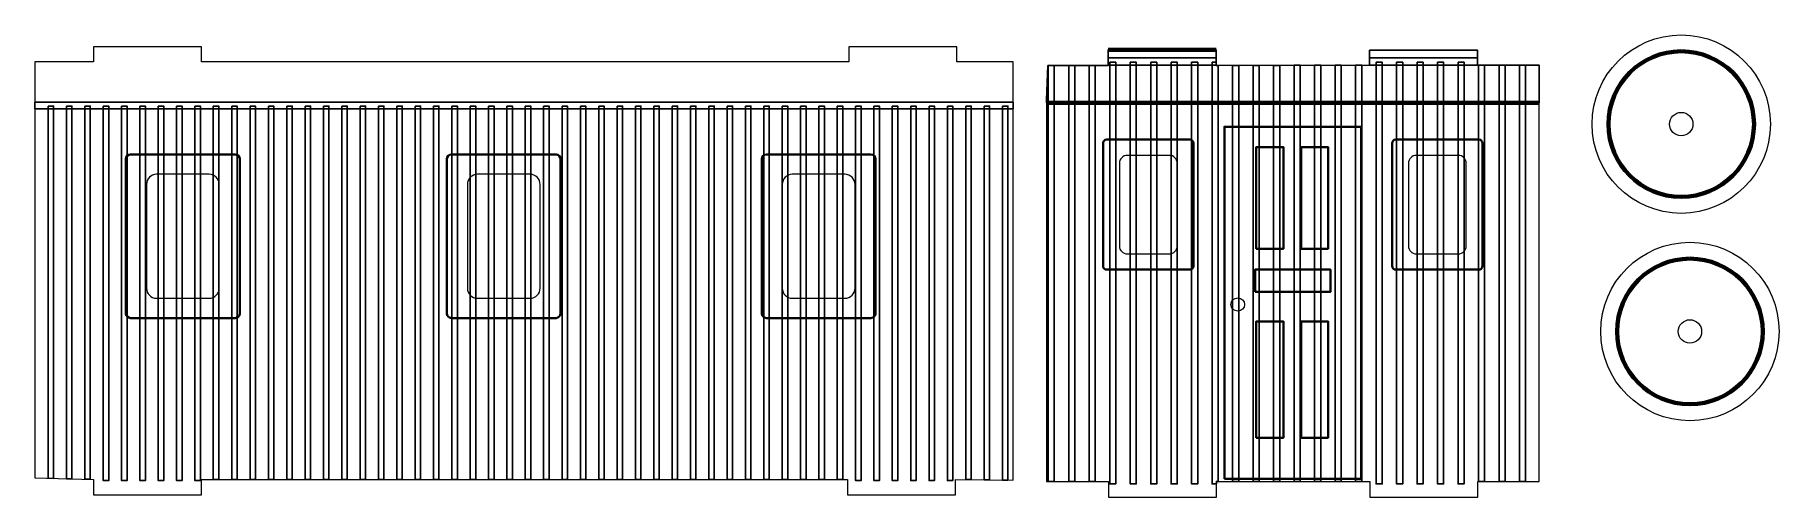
# Model space of a CAD drawing. Header units: millimetres. Extents: x -180 to 180, y -48 to 48.
import ezdxf

# ---------------------------------------------------------------- set-up
doc = ezdxf.new("R2010")
doc.units = ezdxf.units.MM
doc.header["$MEASUREMENT"] = 0
doc.layers.add('Layer 1', color=7, linetype='Continuous')

msp = doc.modelspace()

# ---------------------------------------------------------------- linework, layer by layer
at = {"layer": 'Layer 1', "color": 7, "lineweight": 40}
msp.add_lwpolyline([(65.4569, -43.8405), (93.6901, -43.8405), (93.6901, 28.7223), (65.4569, 28.7223), (65.4569, -43.8405)], close=True, dxfattribs=at)
at = {"layer": 'Layer 1', "color": 250, "lineweight": 40}
for points in [[(72.0287, 3.5434), (77.6239, 3.5434), (77.6239, 24.5116), (72.0287, 24.5116), (72.0287, 3.5434)], [(81.261, 3.5434), (86.8564, 3.5434), (86.8564, 24.5116), (81.261, 24.5116), (81.261, 3.5434)], [(71.7963, -5.3586), (87.3127, -5.3586), (87.3127, -0.7324), (71.7963, -0.7324), (71.7963, -5.3586)], [(72.0287, -35.3976), (77.6239, -35.3976), (77.6239, -11.4338), (72.0287, -11.4338), (72.0287, -35.3976)], [(81.261, -35.3976), (86.8564, -35.3976), (86.8564, -11.4338), (81.261, -11.4338), (81.261, -35.3976)]]:
    msp.add_lwpolyline(points, close=True, dxfattribs=at)
at = {"layer": 'Layer 1', "color": 22, "lineweight": 5}
for centre, major_axis in [((159.6842, 29.2483), (0, 18.3918)), ((159.6842, 29.2483), (0, 2.413)), ((161.4777, -13.4946), (0, 18.3918)), ((161.4777, -13.4946), (0, 2.413))]:
    msp.add_ellipse(centre, major_axis=major_axis, ratio=1, dxfattribs=at)
at = {"layer": 'Layer 1', "color": 250, "lineweight": 80}
for centre in [(159.6842, 29.2483), (161.4777, -13.4946)]:
    msp.add_ellipse(centre, major_axis=(0, 15.0094), ratio=1, dxfattribs=at)
at = {"layer": 'Layer 1', "color": 250, "lineweight": 15}
msp.add_ellipse((68.2198, -7.9428), major_axis=(1.3978, 0), ratio=0.97338675, dxfattribs=at)
at = {"layer": 'Layer 1', "color": 22, "lineweight": 5}
for points, knots in [([(-179.8696, 42.0801), (-179.8696, 42.0801), (-167.8, 42.0801), (-167.8, 42.0801), (-167.8, 42.0801), (-167.8, 42.0801), (-167.8, 45.1555), (-167.8, 45.1555), (-167.8, 45.1555), (-167.8, 45.1555), (-145.5141, 45.1555), (-145.5141, 45.1555), (-145.5141, 45.1555), (-145.5141, 45.1555), (-145.5141, 42.0801), (-145.5141, 42.0801), (-145.5141, 42.0801), (-145.5141, 42.0801), (-12.0001, 42.0801), (-12.0001, 42.0801), (-12.0001, 42.0801), (-12.0001, 42.0801), (-12.0001, 45.1555), (-12.0001, 45.1555), (-12.0001, 45.1555), (-12.0001, 45.1555), (10.2858, 45.1555), (10.2858, 45.1555), (10.2858, 45.1555), (10.2858, 45.1555), (10.2858, 42.0801), (10.2858, 42.0801), (10.2858, 42.0801), (10.2858, 42.0801), (21.9039, 42.0801), (21.9039, 42.0801), (21.9039, 42.0801), (21.9039, 42.0801), (21.9039, -44.1503), (21.9039, -44.1503), (21.9039, -44.1503), (21.9039, -44.1503), (9.9982, -43.9918), (9.9982, -43.9918), (9.9982, -43.9918), (9.9982, -43.9918), (9.9982, -47.1727), (9.9982, -47.1727), (9.9982, -47.1727), (9.9982, -47.1727), (-12.2877, -47.1727), (-12.2877, -47.1727), (-12.2877, -47.1727), (-12.2877, -47.1727), (-12.2877, -43.9918), (-12.2877, -43.9918), (-12.2877, -43.9918), (-12.2877, -43.9918), (-145.4784, -43.9918), (-145.4784, -43.9918), (-145.4784, -43.9918), (-145.4784, -43.9918), (-145.4784, -47.1727), (-145.4784, -47.1727), (-145.4784, -47.1727), (-145.4784, -47.1727), (-167.7643, -47.1727), (-167.7643, -47.1727), (-167.7643, -47.1727), (-167.7643, -47.1727), (-167.7643, -43.9918), (-167.7643, -43.9918), (-167.7643, -43.9918), (-167.7643, -43.9918), (-179.8694, -43.6747), (-179.8694, -43.6747), (-179.8694, -43.6747), (-179.8694, -43.6747), (-179.8696, 42.0801), (-179.8696, 42.0801)], [0, 0, 0, 0, 0.05, 0.05, 0.05, 0.05, 0.1, 0.1, 0.1, 0.1, 0.15, 0.15, 0.15, 0.15, 0.2, 0.2, 0.2, 0.2, 0.25, 0.25, 0.25, 0.25, 0.3, 0.3, 0.3, 0.3, 0.35, 0.35, 0.35, 0.35, 0.4, 0.4, 0.4, 0.4, 0.45, 0.45, 0.45, 0.45, 0.5, 0.5, 0.5, 0.5, 0.55, 0.55, 0.55, 0.55, 0.6, 0.6, 0.6, 0.6, 0.65, 0.65, 0.65, 0.65, 0.7, 0.7, 0.7, 0.7, 0.75, 0.75, 0.75, 0.75, 0.8, 0.8, 0.8, 0.8, 0.85, 0.85, 0.85, 0.85, 0.9, 0.9, 0.9, 0.9, 0.95, 0.95, 0.95, 0.95, 1, 1, 1, 1]), ([(130.3469, 34.0223), (130.3469, 34.0223), (130.3469, 20.5667), (130.3469, 20.5667), (130.3469, 20.5667), (130.3469, 20.5667), (130.3469, -27.0654), (130.3469, -27.0654), (130.3469, -27.0654), (130.3469, -27.0654), (130.3469, -40.5208), (130.3469, -40.5208), (130.3469, -40.5208), (130.3469, -40.5208), (130.3469, -44.3926), (130.3469, -44.3926), (130.3469, -44.3926), (130.3469, -44.3926), (117.7355, -44.3926), (117.7355, -44.3926), (117.7355, -44.3926), (117.7355, -44.3926), (117.7355, -47.64), (117.7355, -47.64), (117.7355, -47.64), (117.7355, -47.64), (95.4496, -47.64), (95.4496, -47.64), (95.4496, -47.64), (95.4496, -47.64), (95.4496, -44.3926), (95.4496, -44.3926), (95.4496, -44.3926), (95.4496, -44.3926), (63.8255, -44.3926), (63.8255, -44.3926), (63.8255, -44.3926), (63.8255, -44.3926), (63.8255, -47.64), (63.8255, -47.64), (63.8255, -47.64), (63.8255, -47.64), (41.5396, -47.64), (41.5396, -47.64), (41.5396, -47.64), (41.5396, -47.64), (41.5396, -44.3926), (41.5396, -44.3926), (41.5396, -44.3926), (41.5396, -44.3926), (28.7735, -44.3926), (28.7735, -44.3926), (28.7735, -44.3926), (28.7735, -44.3926), (28.7735, -40.5208), (28.7735, -40.5208), (28.7735, -40.5208), (28.7735, -40.5208), (28.7735, -27.0654), (28.7735, -27.0654), (28.7735, -27.0654), (28.7735, -27.0654), (28.7735, 20.5667), (28.7735, 20.5667), (28.7735, 20.5667), (28.7735, 20.5667), (28.7735, 34.0223), (28.7735, 34.0223), (28.7735, 34.0223), (28.7735, 34.0223), (28.7735, 34.2463), (28.7735, 34.2463), (28.7735, 34.2463), (28.7735, 34.2463), (29.0513, 41.3302), (29.0513, 41.3302), (29.0513, 41.3302), (29.0513, 41.3302), (41.4958, 41.3392), (41.4958, 41.3392), (41.4958, 41.3392), (41.4958, 41.3392), (41.4958, 44.657), (41.4958, 44.657), (41.4958, 44.657), (41.4958, 44.657), (63.7817, 44.657), (63.7817, 44.657), (63.7817, 44.657), (63.7817, 44.657), (63.7817, 41.3554), (63.7817, 41.3554), (63.7817, 41.3554), (63.7817, 41.3554), (95.4058, 41.3783), (95.4058, 41.3783), (95.4058, 41.3783), (95.4058, 41.3783), (95.4058, 44.4773), (95.4058, 44.4773), (95.4058, 44.4773), (95.4058, 44.4773), (117.6917, 44.4773), (117.6917, 44.4773), (117.6917, 44.4773), (117.6917, 44.4773), (117.6917, 41.3945), (117.6917, 41.3945), (117.6917, 41.3945), (117.6917, 41.3945), (130.3735, 41.4037), (130.3735, 41.4037), (130.3735, 41.4037), (130.3735, 41.4037), (130.3469, 34.0223), (130.3469, 34.0223)], [0, 0, 0, 0, 0.03448276, 0.03448276, 0.03448276, 0.03448276, 0.06896552, 0.06896552, 0.06896552, 0.06896552, 0.10344828, 0.10344828, 0.10344828, 0.10344828, 0.13793103, 0.13793103, 0.13793103, 0.13793103, 0.17241379, 0.17241379, 0.17241379, 0.17241379, 0.20689655, 0.20689655, 0.20689655, 0.20689655, 0.24137931, 0.24137931, 0.24137931, 0.24137931, 0.27586207, 0.27586207, 0.27586207, 0.27586207, 0.31034483, 0.31034483, 0.31034483, 0.31034483, 0.34482759, 0.34482759, 0.34482759, 0.34482759, 0.37931034, 0.37931034, 0.37931034, 0.37931034, 0.4137931, 0.4137931, 0.4137931, 0.4137931, 0.44827586, 0.44827586, 0.44827586, 0.44827586, 0.48275862, 0.48275862, 0.48275862, 0.48275862, 0.51724138, 0.51724138, 0.51724138, 0.51724138, 0.55172414, 0.55172414, 0.55172414, 0.55172414, 0.5862069, 0.5862069, 0.5862069, 0.5862069, 0.62068966, 0.62068966, 0.62068966, 0.62068966, 0.65517241, 0.65517241, 0.65517241, 0.65517241, 0.68965517, 0.68965517, 0.68965517, 0.68965517, 0.72413793, 0.72413793, 0.72413793, 0.72413793, 0.75862069, 0.75862069, 0.75862069, 0.75862069, 0.79310345, 0.79310345, 0.79310345, 0.79310345, 0.82758621, 0.82758621, 0.82758621, 0.82758621, 0.86206897, 0.86206897, 0.86206897, 0.86206897, 0.89655172, 0.89655172, 0.89655172, 0.89655172, 0.93103448, 0.93103448, 0.93103448, 0.93103448, 0.96551724, 0.96551724, 0.96551724, 0.96551724, 1, 1, 1, 1])]:
    msp.add_open_spline(points, degree=3, knots=knots, dxfattribs=at)
at = {"layer": 'Layer 1', "color": 7}
msp.add_open_spline([(28.7735, 33.6615), (28.7735, 33.6615), (130.3469, 33.6615), (130.3469, 33.6615), (130.3469, 33.6615), (130.3469, 33.6615), (130.3469, 34.0223), (130.3469, 34.0223), (130.3469, 34.0223), (130.3469, 34.0223), (130.3735, 41.4037), (130.3735, 41.4037), (130.3735, 41.4037), (130.3735, 41.4037), (117.6917, 41.3945), (117.6917, 41.3945), (117.6917, 41.3945), (117.6917, 41.3945), (117.6917, 44.4773), (117.6917, 44.4773), (117.6917, 44.4773), (117.6917, 44.4773), (95.4058, 44.4773), (95.4058, 44.4773), (95.4058, 44.4773), (95.4058, 44.4773), (95.4058, 41.3783), (95.4058, 41.3783), (95.4058, 41.3783), (95.4058, 41.3783), (63.7817, 41.3554), (63.7817, 41.3554), (63.7817, 41.3554), (63.7817, 41.3554), (63.7817, 44.5293), (63.7817, 44.5293), (63.7817, 44.5293), (63.7817, 44.5293), (41.4958, 44.5293), (41.4958, 44.5293), (41.4958, 44.5293), (41.4958, 44.5293), (41.4958, 41.3392), (41.4958, 41.3392), (41.4958, 41.3392), (41.4958, 41.3392), (29.0513, 41.3302), (29.0513, 41.3302), (29.0513, 41.3302), (29.0513, 41.3302), (28.7735, 34.2463), (28.7735, 34.2463), (28.7735, 34.2463), (28.7735, 34.2463), (28.7735, 34.0223), (28.7735, 34.0223), (28.7735, 34.0223), (28.7735, 34.0223), (28.7735, 33.6615), (28.7735, 33.6615)], degree=3, knots=[0, 0, 0, 0, 0.06666667, 0.06666667, 0.06666667, 0.06666667, 0.13333333, 0.13333333, 0.13333333, 0.13333333, 0.2, 0.2, 0.2, 0.2, 0.26666667, 0.26666667, 0.26666667, 0.26666667, 0.33333333, 0.33333333, 0.33333333, 0.33333333, 0.4, 0.4, 0.4, 0.4, 0.46666667, 0.46666667, 0.46666667, 0.46666667, 0.53333333, 0.53333333, 0.53333333, 0.53333333, 0.6, 0.6, 0.6, 0.6, 0.66666667, 0.66666667, 0.66666667, 0.66666667, 0.73333333, 0.73333333, 0.73333333, 0.73333333, 0.8, 0.8, 0.8, 0.8, 0.86666667, 0.86666667, 0.86666667, 0.86666667, 0.93333333, 0.93333333, 0.93333333, 0.93333333, 1, 1, 1, 1], dxfattribs=at)
at = {"layer": 'Layer 1', "color": 250, "lineweight": 200}
for points in [[(63.7817, 44.5293), (63.7817, 44.5293), (41.4958, 44.5293), (41.4958, 44.5293)], [(28.7735, 33.6615), (28.7735, 33.6615), (130.3469, 33.6615), (130.3469, 33.6615)]]:
    msp.add_open_spline(points, degree=3, dxfattribs=at)
at = {"layer": 'Layer 1', "color": 250}
for points, knots in [([(30.3781, 41.3312), (30.3781, 41.3312), (30.3781, -44.3926), (30.3781, -44.3926), (30.3781, -44.3926), (30.3781, -44.3926), (29.1227, -44.3926), (29.1227, -44.3926), (29.1227, -44.3926), (29.1227, -44.3926), (29.1227, 41.3303), (29.1227, 41.3303), (29.1227, 41.3303), (29.1227, 41.3303), (30.3781, 41.3312), (30.3781, 41.3312)], [0, 0, 0, 0, 0.25, 0.25, 0.25, 0.25, 0.5, 0.5, 0.5, 0.5, 0.75, 0.75, 0.75, 0.75, 1, 1, 1, 1]), ([(34.6046, 41.3342), (34.6046, 41.3342), (34.6046, -44.3926), (34.6046, -44.3926), (34.6046, -44.3926), (34.6046, -44.3926), (33.3492, -44.3926), (33.3492, -44.3926), (33.3492, -44.3926), (33.3492, -44.3926), (33.3492, 41.3333), (33.3492, 41.3333), (33.3492, 41.3333), (33.3492, 41.3333), (34.6046, 41.3342), (34.6046, 41.3342)], [0, 0, 0, 0, 0.25, 0.25, 0.25, 0.25, 0.5, 0.5, 0.5, 0.5, 0.75, 0.75, 0.75, 0.75, 1, 1, 1, 1]), ([(38.8311, 41.3373), (38.8311, 41.3373), (38.8311, -44.3926), (38.8311, -44.3926), (38.8311, -44.3926), (38.8311, -44.3926), (37.5757, -44.3926), (37.5757, -44.3926), (37.5757, -44.3926), (37.5757, -44.3926), (37.5757, 41.3364), (37.5757, 41.3364), (37.5757, 41.3364), (37.5757, 41.3364), (38.8311, 41.3373), (38.8311, 41.3373)], [0, 0, 0, 0, 0.25, 0.25, 0.25, 0.25, 0.5, 0.5, 0.5, 0.5, 0.75, 0.75, 0.75, 0.75, 1, 1, 1, 1]), ([(41.4958, 41.3836), (41.4958, 41.3836), (63.7817, 41.3836), (63.7817, 41.3836), (63.7817, 41.3836), (63.7817, 41.3836), (63.7817, 42.8977), (63.7817, 42.8977), (63.7817, 42.8977), (63.7817, 42.8977), (41.4958, 42.8977), (41.4958, 42.8977), (41.4958, 42.8977), (41.4958, 42.8977), (41.4958, 41.3836), (41.4958, 41.3836)], [0, 0, 0, 0, 0.25, 0.25, 0.25, 0.25, 0.5, 0.5, 0.5, 0.5, 0.75, 0.75, 0.75, 0.75, 1, 1, 1, 1]), ([(41.8022, 41.9892), (41.8022, 41.9892), (43.0576, 41.9892), (43.0576, 41.9892), (43.0576, 41.9892), (43.0576, 41.9892), (43.0576, -44.9222), (43.0576, -44.9222), (43.0576, -44.9222), (43.0576, -44.9222), (41.8022, -44.9222), (41.8022, -44.9222), (41.8022, -44.9222), (41.8022, -44.9222), (41.8022, 41.9892), (41.8022, 41.9892)], [0, 0, 0, 0, 0.25, 0.25, 0.25, 0.25, 0.5, 0.5, 0.5, 0.5, 0.75, 0.75, 0.75, 0.75, 1, 1, 1, 1]), ([(46.0287, 41.9892), (46.0287, 41.9892), (47.2841, 41.9892), (47.2841, 41.9892), (47.2841, 41.9892), (47.2841, 41.9892), (47.2841, -44.9222), (47.2841, -44.9222), (47.2841, -44.9222), (47.2841, -44.9222), (46.0287, -44.9222), (46.0287, -44.9222), (46.0287, -44.9222), (46.0287, -44.9222), (46.0287, 41.9892), (46.0287, 41.9892)], [0, 0, 0, 0, 0.25, 0.25, 0.25, 0.25, 0.5, 0.5, 0.5, 0.5, 0.75, 0.75, 0.75, 0.75, 1, 1, 1, 1]), ([(50.2553, 41.9892), (50.2553, 41.9892), (51.5106, 41.9892), (51.5106, 41.9892), (51.5106, 41.9892), (51.5106, 41.9892), (51.5106, -44.9222), (51.5106, -44.9222), (51.5106, -44.9222), (51.5106, -44.9222), (50.2553, -44.9222), (50.2553, -44.9222), (50.2553, -44.9222), (50.2553, -44.9222), (50.2553, 41.9892), (50.2553, 41.9892)], [0, 0, 0, 0, 0.25, 0.25, 0.25, 0.25, 0.5, 0.5, 0.5, 0.5, 0.75, 0.75, 0.75, 0.75, 1, 1, 1, 1]), ([(54.4818, 41.9892), (54.4818, 41.9892), (55.7372, 41.9892), (55.7372, 41.9892), (55.7372, 41.9892), (55.7372, 41.9892), (55.7372, -44.9222), (55.7372, -44.9222), (55.7372, -44.9222), (55.7372, -44.9222), (54.4818, -44.9222), (54.4818, -44.9222), (54.4818, -44.9222), (54.4818, -44.9222), (54.4818, 41.9892), (54.4818, 41.9892)], [0, 0, 0, 0, 0.25, 0.25, 0.25, 0.25, 0.5, 0.5, 0.5, 0.5, 0.75, 0.75, 0.75, 0.75, 1, 1, 1, 1]), ([(58.7083, 41.9892), (58.7083, 41.9892), (59.9637, 41.9892), (59.9637, 41.9892), (59.9637, 41.9892), (59.9637, 41.9892), (59.9637, -44.9222), (59.9637, -44.9222), (59.9637, -44.9222), (59.9637, -44.9222), (58.7083, -44.9222), (58.7083, -44.9222), (58.7083, -44.9222), (58.7083, -44.9222), (58.7083, 41.9892), (58.7083, 41.9892)], [0, 0, 0, 0, 0.25, 0.25, 0.25, 0.25, 0.5, 0.5, 0.5, 0.5, 0.75, 0.75, 0.75, 0.75, 1, 1, 1, 1]), ([(62.9348, 41.9892), (62.9348, 41.9892), (63.7817, 41.9892), (63.7817, 41.9892), (63.7817, 41.9892), (63.7817, 41.9892), (63.7817, 41.3554), (63.7817, 41.3554), (63.7817, 41.3554), (63.7817, 41.3554), (64.1902, 41.3557), (64.1902, 41.3557), (64.1902, 41.3557), (64.1902, 41.3557), (64.1902, -44.3926), (64.1902, -44.3926), (64.1902, -44.3926), (64.1902, -44.3926), (63.8255, -44.3926), (63.8255, -44.3926), (63.8255, -44.3926), (63.8255, -44.3926), (63.8255, -44.9222), (63.8255, -44.9222), (63.8255, -44.9222), (63.8255, -44.9222), (62.9348, -44.9222), (62.9348, -44.9222), (62.9348, -44.9222), (62.9348, -44.9222), (62.9348, 41.9892), (62.9348, 41.9892)], [0, 0, 0, 0, 0.125, 0.125, 0.125, 0.125, 0.25, 0.25, 0.25, 0.25, 0.375, 0.375, 0.375, 0.375, 0.5, 0.5, 0.5, 0.5, 0.625, 0.625, 0.625, 0.625, 0.75, 0.75, 0.75, 0.75, 0.875, 0.875, 0.875, 0.875, 1, 1, 1, 1]), ([(68.4167, 41.3588), (68.4167, 41.3588), (68.4167, -44.3926), (68.4167, -44.3926), (68.4167, -44.3926), (68.4167, -44.3926), (67.1613, -44.3926), (67.1613, -44.3926), (67.1613, -44.3926), (67.1613, -44.3926), (67.1613, 41.3578), (67.1613, 41.3578), (67.1613, 41.3578), (67.1613, 41.3578), (68.4167, 41.3588), (68.4167, 41.3588)], [0, 0, 0, 0, 0.25, 0.25, 0.25, 0.25, 0.5, 0.5, 0.5, 0.5, 0.75, 0.75, 0.75, 0.75, 1, 1, 1, 1]), ([(72.6432, 41.3618), (72.6432, 41.3618), (72.6432, -44.3926), (72.6432, -44.3926), (72.6432, -44.3926), (72.6432, -44.3926), (71.3878, -44.3926), (71.3878, -44.3926), (71.3878, -44.3926), (71.3878, -44.3926), (71.3878, 41.3609), (71.3878, 41.3609), (71.3878, 41.3609), (71.3878, 41.3609), (72.6432, 41.3618), (72.6432, 41.3618)], [0, 0, 0, 0, 0.25, 0.25, 0.25, 0.25, 0.5, 0.5, 0.5, 0.5, 0.75, 0.75, 0.75, 0.75, 1, 1, 1, 1]), ([(76.8697, 41.3649), (76.8697, 41.3649), (76.8697, -44.3926), (76.8697, -44.3926), (76.8697, -44.3926), (76.8697, -44.3926), (75.6144, -44.3926), (75.6144, -44.3926), (75.6144, -44.3926), (75.6144, -44.3926), (75.6144, 41.364), (75.6144, 41.364), (75.6144, 41.364), (75.6144, 41.364), (76.8697, 41.3649), (76.8697, 41.3649)], [0, 0, 0, 0, 0.25, 0.25, 0.25, 0.25, 0.5, 0.5, 0.5, 0.5, 0.75, 0.75, 0.75, 0.75, 1, 1, 1, 1]), ([(81.0962, 41.3679), (81.0962, 41.3679), (81.0962, -44.3926), (81.0962, -44.3926), (81.0962, -44.3926), (81.0962, -44.3926), (79.8409, -44.3926), (79.8409, -44.3926), (79.8409, -44.3926), (79.8409, -44.3926), (79.8409, 41.367), (79.8409, 41.367), (79.8409, 41.367), (79.8409, 41.367), (81.0962, 41.3679), (81.0962, 41.3679)], [0, 0, 0, 0, 0.25, 0.25, 0.25, 0.25, 0.5, 0.5, 0.5, 0.5, 0.75, 0.75, 0.75, 0.75, 1, 1, 1, 1]), ([(85.3228, 41.371), (85.3228, 41.371), (85.3228, -44.3926), (85.3228, -44.3926), (85.3228, -44.3926), (85.3228, -44.3926), (84.0674, -44.3926), (84.0674, -44.3926), (84.0674, -44.3926), (84.0674, -44.3926), (84.0674, 41.3701), (84.0674, 41.3701), (84.0674, 41.3701), (84.0674, 41.3701), (85.3228, 41.371), (85.3228, 41.371)], [0, 0, 0, 0, 0.25, 0.25, 0.25, 0.25, 0.5, 0.5, 0.5, 0.5, 0.75, 0.75, 0.75, 0.75, 1, 1, 1, 1]), ([(89.5493, 41.3741), (89.5493, 41.3741), (89.5493, -44.3926), (89.5493, -44.3926), (89.5493, -44.3926), (89.5493, -44.3926), (88.2939, -44.3926), (88.2939, -44.3926), (88.2939, -44.3926), (88.2939, -44.3926), (88.2939, 41.3732), (88.2939, 41.3732), (88.2939, 41.3732), (88.2939, 41.3732), (89.5493, 41.3741), (89.5493, 41.3741)], [0, 0, 0, 0, 0.25, 0.25, 0.25, 0.25, 0.5, 0.5, 0.5, 0.5, 0.75, 0.75, 0.75, 0.75, 1, 1, 1, 1]), ([(93.7758, 41.3771), (93.7758, 41.3771), (93.7758, -44.3926), (93.7758, -44.3926), (93.7758, -44.3926), (93.7758, -44.3926), (92.5204, -44.3926), (92.5204, -44.3926), (92.5204, -44.3926), (92.5204, -44.3926), (92.5204, 41.3762), (92.5204, 41.3762), (92.5204, 41.3762), (92.5204, 41.3762), (93.7758, 41.3771), (93.7758, 41.3771)], [0, 0, 0, 0, 0.25, 0.25, 0.25, 0.25, 0.5, 0.5, 0.5, 0.5, 0.75, 0.75, 0.75, 0.75, 1, 1, 1, 1]), ([(95.4058, 41.3836), (95.4058, 41.3836), (130.3734, 41.3836), (130.3734, 41.3836), (130.3734, 41.3836), (130.3734, 41.3836), (130.3735, 41.4037), (130.3735, 41.4037), (130.3735, 41.4037), (130.3735, 41.4037), (117.6917, 41.3945), (117.6917, 41.3945), (117.6917, 41.3945), (117.6917, 41.3945), (117.6917, 42.8977), (117.6917, 42.8977), (117.6917, 42.8977), (117.6917, 42.8977), (95.4058, 42.8977), (95.4058, 42.8977), (95.4058, 42.8977), (95.4058, 42.8977), (95.4058, 41.3836), (95.4058, 41.3836)], [0, 0, 0, 0, 0.16666667, 0.16666667, 0.16666667, 0.16666667, 0.33333333, 0.33333333, 0.33333333, 0.33333333, 0.5, 0.5, 0.5, 0.5, 0.66666667, 0.66666667, 0.66666667, 0.66666667, 0.83333333, 0.83333333, 0.83333333, 0.83333333, 1, 1, 1, 1]), ([(96.7469, 41.9892), (96.7469, 41.9892), (98.0023, 41.9892), (98.0023, 41.9892), (98.0023, 41.9892), (98.0023, 41.9892), (98.0023, -44.9222), (98.0023, -44.9222), (98.0023, -44.9222), (98.0023, -44.9222), (96.7469, -44.9222), (96.7469, -44.9222), (96.7469, -44.9222), (96.7469, -44.9222), (96.7469, 41.9892), (96.7469, 41.9892)], [0, 0, 0, 0, 0.25, 0.25, 0.25, 0.25, 0.5, 0.5, 0.5, 0.5, 0.75, 0.75, 0.75, 0.75, 1, 1, 1, 1]), ([(100.9734, 41.9892), (100.9734, 41.9892), (102.2288, 41.9892), (102.2288, 41.9892), (102.2288, 41.9892), (102.2288, 41.9892), (102.2288, -44.9222), (102.2288, -44.9222), (102.2288, -44.9222), (102.2288, -44.9222), (100.9734, -44.9222), (100.9734, -44.9222), (100.9734, -44.9222), (100.9734, -44.9222), (100.9734, 41.9892), (100.9734, 41.9892)], [0, 0, 0, 0, 0.25, 0.25, 0.25, 0.25, 0.5, 0.5, 0.5, 0.5, 0.75, 0.75, 0.75, 0.75, 1, 1, 1, 1]), ([(105.2, 41.9892), (105.2, 41.9892), (106.4553, 41.9892), (106.4553, 41.9892), (106.4553, 41.9892), (106.4553, 41.9892), (106.4553, -44.9222), (106.4553, -44.9222), (106.4553, -44.9222), (106.4553, -44.9222), (105.2, -44.9222), (105.2, -44.9222), (105.2, -44.9222), (105.2, -44.9222), (105.2, 41.9892), (105.2, 41.9892)], [0, 0, 0, 0, 0.25, 0.25, 0.25, 0.25, 0.5, 0.5, 0.5, 0.5, 0.75, 0.75, 0.75, 0.75, 1, 1, 1, 1]), ([(109.4265, 41.9892), (109.4265, 41.9892), (110.6819, 41.9892), (110.6819, 41.9892), (110.6819, 41.9892), (110.6819, 41.9892), (110.6819, -44.9222), (110.6819, -44.9222), (110.6819, -44.9222), (110.6819, -44.9222), (109.4265, -44.9222), (109.4265, -44.9222), (109.4265, -44.9222), (109.4265, -44.9222), (109.4265, 41.9892), (109.4265, 41.9892)], [0, 0, 0, 0, 0.25, 0.25, 0.25, 0.25, 0.5, 0.5, 0.5, 0.5, 0.75, 0.75, 0.75, 0.75, 1, 1, 1, 1]), ([(113.653, 41.9892), (113.653, 41.9892), (114.9084, 41.9892), (114.9084, 41.9892), (114.9084, 41.9892), (114.9084, 41.9892), (114.9084, -44.9222), (114.9084, -44.9222), (114.9084, -44.9222), (114.9084, -44.9222), (113.653, -44.9222), (113.653, -44.9222), (113.653, -44.9222), (113.653, -44.9222), (113.653, 41.9892), (113.653, 41.9892)], [0, 0, 0, 0, 0.25, 0.25, 0.25, 0.25, 0.5, 0.5, 0.5, 0.5, 0.75, 0.75, 0.75, 0.75, 1, 1, 1, 1]), ([(119.1349, 41.3955), (119.1349, 41.3955), (119.1349, -44.3926), (119.1349, -44.3926), (119.1349, -44.3926), (119.1349, -44.3926), (117.8795, -44.3926), (117.8795, -44.3926), (117.8795, -44.3926), (117.8795, -44.3926), (117.8795, 41.3946), (117.8795, 41.3946), (117.8795, 41.3946), (117.8795, 41.3946), (119.1349, 41.3955), (119.1349, 41.3955)], [0, 0, 0, 0, 0.25, 0.25, 0.25, 0.25, 0.5, 0.5, 0.5, 0.5, 0.75, 0.75, 0.75, 0.75, 1, 1, 1, 1]), ([(123.3614, 41.3986), (123.3614, 41.3986), (123.3614, -44.3926), (123.3614, -44.3926), (123.3614, -44.3926), (123.3614, -44.3926), (122.106, -44.3926), (122.106, -44.3926), (122.106, -44.3926), (122.106, -44.3926), (122.106, 41.3977), (122.106, 41.3977), (122.106, 41.3977), (122.106, 41.3977), (123.3614, 41.3986), (123.3614, 41.3986)], [0, 0, 0, 0, 0.25, 0.25, 0.25, 0.25, 0.5, 0.5, 0.5, 0.5, 0.75, 0.75, 0.75, 0.75, 1, 1, 1, 1]), ([(127.5879, 41.4017), (127.5879, 41.4017), (127.5879, -44.3926), (127.5879, -44.3926), (127.5879, -44.3926), (127.5879, -44.3926), (126.3325, -44.3926), (126.3325, -44.3926), (126.3325, -44.3926), (126.3325, -44.3926), (126.3325, 41.4008), (126.3325, 41.4008), (126.3325, 41.4008), (126.3325, 41.4008), (127.5879, 41.4017), (127.5879, 41.4017)], [0, 0, 0, 0, 0.25, 0.25, 0.25, 0.25, 0.5, 0.5, 0.5, 0.5, 0.75, 0.75, 0.75, 0.75, 1, 1, 1, 1]), ([(-179.8696, 32.4195), (-179.8696, 32.4195), (21.9039, 32.4195), (21.9039, 32.4195), (21.9039, 32.4195), (21.9039, 32.4195), (21.9039, 33.7644), (21.9039, 33.7644), (21.9039, 33.7644), (21.9039, 33.7644), (-179.8696, 33.7644), (-179.8696, 33.7644), (-179.8696, 33.7644), (-179.8696, 33.7644), (-179.8696, 32.4195), (-179.8696, 32.4195)], [0, 0, 0, 0, 0.25, 0.25, 0.25, 0.25, 0.5, 0.5, 0.5, 0.5, 0.75, 0.75, 0.75, 0.75, 1, 1, 1, 1]), ([(-177.131, 32.9574), (-177.131, 32.9574), (-176.0068, 32.9574), (-176.0068, 32.9574), (-176.0068, 32.9574), (-176.0068, 32.9574), (-176.0068, -43.7759), (-176.0068, -43.7759), (-176.0068, -43.7759), (-176.0068, -43.7759), (-177.131, -43.7464), (-177.131, -43.7464), (-177.131, -43.7464), (-177.131, -43.7464), (-177.131, 32.9574), (-177.131, 32.9574)], [0, 0, 0, 0, 0.25, 0.25, 0.25, 0.25, 0.5, 0.5, 0.5, 0.5, 0.75, 0.75, 0.75, 0.75, 1, 1, 1, 1]), ([(-173.3461, 32.9574), (-173.3461, 32.9574), (-172.2219, 32.9574), (-172.2219, 32.9574), (-172.2219, 32.9574), (-172.2219, 32.9574), (-172.2219, -43.875), (-172.2219, -43.875), (-172.2219, -43.875), (-172.2219, -43.875), (-173.3461, -43.8456), (-173.3461, -43.8456), (-173.3461, -43.8456), (-173.3461, -43.8456), (-173.3461, 32.9574), (-173.3461, 32.9574)], [0, 0, 0, 0, 0.25, 0.25, 0.25, 0.25, 0.5, 0.5, 0.5, 0.5, 0.75, 0.75, 0.75, 0.75, 1, 1, 1, 1]), ([(-169.5612, 32.9574), (-169.5612, 32.9574), (-168.437, 32.9574), (-168.437, 32.9574), (-168.437, 32.9574), (-168.437, 32.9574), (-168.437, -43.9742), (-168.437, -43.9742), (-168.437, -43.9742), (-168.437, -43.9742), (-169.5612, -43.9447), (-169.5612, -43.9447), (-169.5612, -43.9447), (-169.5612, -43.9447), (-169.5612, 32.9574), (-169.5612, 32.9574)], [0, 0, 0, 0, 0.25, 0.25, 0.25, 0.25, 0.5, 0.5, 0.5, 0.5, 0.75, 0.75, 0.75, 0.75, 1, 1, 1, 1]), ([(-165.7764, 32.9574), (-165.7764, 32.9574), (-164.6522, 32.9574), (-164.6522, 32.9574), (-164.6522, 32.9574), (-164.6522, 32.9574), (-164.6522, -44.2384), (-164.6522, -44.2384), (-164.6522, -44.2384), (-164.6522, -44.2384), (-165.7764, -44.2384), (-165.7764, -44.2384), (-165.7764, -44.2384), (-165.7764, -44.2384), (-165.7764, 32.9574), (-165.7764, 32.9574)], [0, 0, 0, 0, 0.25, 0.25, 0.25, 0.25, 0.5, 0.5, 0.5, 0.5, 0.75, 0.75, 0.75, 0.75, 1, 1, 1, 1]), ([(-161.9915, 32.9574), (-161.9915, 32.9574), (-160.8673, 32.9574), (-160.8673, 32.9574), (-160.8673, 32.9574), (-160.8673, 32.9574), (-160.8673, -44.2384), (-160.8673, -44.2384), (-160.8673, -44.2384), (-160.8673, -44.2384), (-161.9915, -44.2384), (-161.9915, -44.2384), (-161.9915, -44.2384), (-161.9915, -44.2384), (-161.9915, 32.9574), (-161.9915, 32.9574)], [0, 0, 0, 0, 0.25, 0.25, 0.25, 0.25, 0.5, 0.5, 0.5, 0.5, 0.75, 0.75, 0.75, 0.75, 1, 1, 1, 1]), ([(-158.2066, 32.9574), (-158.2066, 32.9574), (-157.0824, 32.9574), (-157.0824, 32.9574), (-157.0824, 32.9574), (-157.0824, 32.9574), (-157.0824, -44.2384), (-157.0824, -44.2384), (-157.0824, -44.2384), (-157.0824, -44.2384), (-158.2066, -44.2384), (-158.2066, -44.2384), (-158.2066, -44.2384), (-158.2066, -44.2384), (-158.2066, 32.9574), (-158.2066, 32.9574)], [0, 0, 0, 0, 0.25, 0.25, 0.25, 0.25, 0.5, 0.5, 0.5, 0.5, 0.75, 0.75, 0.75, 0.75, 1, 1, 1, 1]), ([(-154.4217, 32.9574), (-154.4217, 32.9574), (-153.2975, 32.9574), (-153.2975, 32.9574), (-153.2975, 32.9574), (-153.2975, 32.9574), (-153.2975, -44.2384), (-153.2975, -44.2384), (-153.2975, -44.2384), (-153.2975, -44.2384), (-154.4217, -44.2384), (-154.4217, -44.2384), (-154.4217, -44.2384), (-154.4217, -44.2384), (-154.4217, 32.9574), (-154.4217, 32.9574)], [0, 0, 0, 0, 0.25, 0.25, 0.25, 0.25, 0.5, 0.5, 0.5, 0.5, 0.75, 0.75, 0.75, 0.75, 1, 1, 1, 1]), ([(-150.6368, 32.9574), (-150.6368, 32.9574), (-149.5126, 32.9574), (-149.5126, 32.9574), (-149.5126, 32.9574), (-149.5126, 32.9574), (-149.5126, -44.2384), (-149.5126, -44.2384), (-149.5126, -44.2384), (-149.5126, -44.2384), (-150.6368, -44.2384), (-150.6368, -44.2384), (-150.6368, -44.2384), (-150.6368, -44.2384), (-150.6368, 32.9574), (-150.6368, 32.9574)], [0, 0, 0, 0, 0.25, 0.25, 0.25, 0.25, 0.5, 0.5, 0.5, 0.5, 0.75, 0.75, 0.75, 0.75, 1, 1, 1, 1]), ([(-146.852, 32.9574), (-146.852, 32.9574), (-145.7278, 32.9574), (-145.7278, 32.9574), (-145.7278, 32.9574), (-145.7278, 32.9574), (-145.7278, -44.2384), (-145.7278, -44.2384), (-145.7278, -44.2384), (-145.7278, -44.2384), (-146.852, -44.2384), (-146.852, -44.2384), (-146.852, -44.2384), (-146.852, -44.2384), (-146.852, 32.9574), (-146.852, 32.9574)], [0, 0, 0, 0, 0.25, 0.25, 0.25, 0.25, 0.5, 0.5, 0.5, 0.5, 0.75, 0.75, 0.75, 0.75, 1, 1, 1, 1]), ([(-143.0671, 32.9574), (-143.0671, 32.9574), (-141.9429, 32.9574), (-141.9429, 32.9574), (-141.9429, 32.9574), (-141.9429, 32.9574), (-141.9429, -43.9918), (-141.9429, -43.9918), (-141.9429, -43.9918), (-141.9429, -43.9918), (-143.0671, -43.9918), (-143.0671, -43.9918), (-143.0671, -43.9918), (-143.0671, -43.9918), (-143.0671, 32.9574), (-143.0671, 32.9574)], [0, 0, 0, 0, 0.25, 0.25, 0.25, 0.25, 0.5, 0.5, 0.5, 0.5, 0.75, 0.75, 0.75, 0.75, 1, 1, 1, 1]), ([(-139.2822, 32.9574), (-139.2822, 32.9574), (-138.158, 32.9574), (-138.158, 32.9574), (-138.158, 32.9574), (-138.158, 32.9574), (-138.158, -43.9918), (-138.158, -43.9918), (-138.158, -43.9918), (-138.158, -43.9918), (-139.2822, -43.9918), (-139.2822, -43.9918), (-139.2822, -43.9918), (-139.2822, -43.9918), (-139.2822, 32.9574), (-139.2822, 32.9574)], [0, 0, 0, 0, 0.25, 0.25, 0.25, 0.25, 0.5, 0.5, 0.5, 0.5, 0.75, 0.75, 0.75, 0.75, 1, 1, 1, 1]), ([(-135.4973, 32.9574), (-135.4973, 32.9574), (-134.3731, 32.9574), (-134.3731, 32.9574), (-134.3731, 32.9574), (-134.3731, 32.9574), (-134.3731, -43.9918), (-134.3731, -43.9918), (-134.3731, -43.9918), (-134.3731, -43.9918), (-135.4973, -43.9918), (-135.4973, -43.9918), (-135.4973, -43.9918), (-135.4973, -43.9918), (-135.4973, 32.9574), (-135.4973, 32.9574)], [0, 0, 0, 0, 0.25, 0.25, 0.25, 0.25, 0.5, 0.5, 0.5, 0.5, 0.75, 0.75, 0.75, 0.75, 1, 1, 1, 1]), ([(-131.7125, 32.9574), (-131.7125, 32.9574), (-130.5883, 32.9574), (-130.5883, 32.9574), (-130.5883, 32.9574), (-130.5883, 32.9574), (-130.5883, -43.9918), (-130.5883, -43.9918), (-130.5883, -43.9918), (-130.5883, -43.9918), (-131.7125, -43.9918), (-131.7125, -43.9918), (-131.7125, -43.9918), (-131.7125, -43.9918), (-131.7125, 32.9574), (-131.7125, 32.9574)], [0, 0, 0, 0, 0.25, 0.25, 0.25, 0.25, 0.5, 0.5, 0.5, 0.5, 0.75, 0.75, 0.75, 0.75, 1, 1, 1, 1]), ([(-127.9276, 32.9574), (-127.9276, 32.9574), (-126.8034, 32.9574), (-126.8034, 32.9574), (-126.8034, 32.9574), (-126.8034, 32.9574), (-126.8034, -43.9918), (-126.8034, -43.9918), (-126.8034, -43.9918), (-126.8034, -43.9918), (-127.9276, -43.9918), (-127.9276, -43.9918), (-127.9276, -43.9918), (-127.9276, -43.9918), (-127.9276, 32.9574), (-127.9276, 32.9574)], [0, 0, 0, 0, 0.25, 0.25, 0.25, 0.25, 0.5, 0.5, 0.5, 0.5, 0.75, 0.75, 0.75, 0.75, 1, 1, 1, 1]), ([(-124.1427, 32.9574), (-124.1427, 32.9574), (-123.0185, 32.9574), (-123.0185, 32.9574), (-123.0185, 32.9574), (-123.0185, 32.9574), (-123.0185, -43.9918), (-123.0185, -43.9918), (-123.0185, -43.9918), (-123.0185, -43.9918), (-124.1427, -43.9918), (-124.1427, -43.9918), (-124.1427, -43.9918), (-124.1427, -43.9918), (-124.1427, 32.9574), (-124.1427, 32.9574)], [0, 0, 0, 0, 0.25, 0.25, 0.25, 0.25, 0.5, 0.5, 0.5, 0.5, 0.75, 0.75, 0.75, 0.75, 1, 1, 1, 1]), ([(-120.3578, 32.9574), (-120.3578, 32.9574), (-119.2336, 32.9574), (-119.2336, 32.9574), (-119.2336, 32.9574), (-119.2336, 32.9574), (-119.2336, -43.9918), (-119.2336, -43.9918), (-119.2336, -43.9918), (-119.2336, -43.9918), (-120.3578, -43.9918), (-120.3578, -43.9918), (-120.3578, -43.9918), (-120.3578, -43.9918), (-120.3578, 32.9574), (-120.3578, 32.9574)], [0, 0, 0, 0, 0.25, 0.25, 0.25, 0.25, 0.5, 0.5, 0.5, 0.5, 0.75, 0.75, 0.75, 0.75, 1, 1, 1, 1]), ([(-116.5729, 32.9574), (-116.5729, 32.9574), (-115.4487, 32.9574), (-115.4487, 32.9574), (-115.4487, 32.9574), (-115.4487, 32.9574), (-115.4487, -43.9918), (-115.4487, -43.9918), (-115.4487, -43.9918), (-115.4487, -43.9918), (-116.5729, -43.9918), (-116.5729, -43.9918), (-116.5729, -43.9918), (-116.5729, -43.9918), (-116.5729, 32.9574), (-116.5729, 32.9574)], [0, 0, 0, 0, 0.25, 0.25, 0.25, 0.25, 0.5, 0.5, 0.5, 0.5, 0.75, 0.75, 0.75, 0.75, 1, 1, 1, 1]), ([(-112.7881, 32.9574), (-112.7881, 32.9574), (-111.6639, 32.9574), (-111.6639, 32.9574), (-111.6639, 32.9574), (-111.6639, 32.9574), (-111.6639, -43.9918), (-111.6639, -43.9918), (-111.6639, -43.9918), (-111.6639, -43.9918), (-112.7881, -43.9918), (-112.7881, -43.9918), (-112.7881, -43.9918), (-112.7881, -43.9918), (-112.7881, 32.9574), (-112.7881, 32.9574)], [0, 0, 0, 0, 0.25, 0.25, 0.25, 0.25, 0.5, 0.5, 0.5, 0.5, 0.75, 0.75, 0.75, 0.75, 1, 1, 1, 1]), ([(-109.0032, 32.9574), (-109.0032, 32.9574), (-107.879, 32.9574), (-107.879, 32.9574), (-107.879, 32.9574), (-107.879, 32.9574), (-107.879, -43.9918), (-107.879, -43.9918), (-107.879, -43.9918), (-107.879, -43.9918), (-109.0032, -43.9918), (-109.0032, -43.9918), (-109.0032, -43.9918), (-109.0032, -43.9918), (-109.0032, 32.9574), (-109.0032, 32.9574)], [0, 0, 0, 0, 0.25, 0.25, 0.25, 0.25, 0.5, 0.5, 0.5, 0.5, 0.75, 0.75, 0.75, 0.75, 1, 1, 1, 1]), ([(-105.2183, 32.9574), (-105.2183, 32.9574), (-104.0941, 32.9574), (-104.0941, 32.9574), (-104.0941, 32.9574), (-104.0941, 32.9574), (-104.0941, -43.9918), (-104.0941, -43.9918), (-104.0941, -43.9918), (-104.0941, -43.9918), (-105.2183, -43.9918), (-105.2183, -43.9918), (-105.2183, -43.9918), (-105.2183, -43.9918), (-105.2183, 32.9574), (-105.2183, 32.9574)], [0, 0, 0, 0, 0.25, 0.25, 0.25, 0.25, 0.5, 0.5, 0.5, 0.5, 0.75, 0.75, 0.75, 0.75, 1, 1, 1, 1]), ([(-101.4334, 32.9574), (-101.4334, 32.9574), (-100.3092, 32.9574), (-100.3092, 32.9574), (-100.3092, 32.9574), (-100.3092, 32.9574), (-100.3092, -43.9918), (-100.3092, -43.9918), (-100.3092, -43.9918), (-100.3092, -43.9918), (-101.4334, -43.9918), (-101.4334, -43.9918), (-101.4334, -43.9918), (-101.4334, -43.9918), (-101.4334, 32.9574), (-101.4334, 32.9574)], [0, 0, 0, 0, 0.25, 0.25, 0.25, 0.25, 0.5, 0.5, 0.5, 0.5, 0.75, 0.75, 0.75, 0.75, 1, 1, 1, 1]), ([(-97.6486, 32.9574), (-97.6486, 32.9574), (-96.5244, 32.9574), (-96.5244, 32.9574), (-96.5244, 32.9574), (-96.5244, 32.9574), (-96.5244, -43.9918), (-96.5244, -43.9918), (-96.5244, -43.9918), (-96.5244, -43.9918), (-97.6486, -43.9918), (-97.6486, -43.9918), (-97.6486, -43.9918), (-97.6486, -43.9918), (-97.6486, 32.9574), (-97.6486, 32.9574)], [0, 0, 0, 0, 0.25, 0.25, 0.25, 0.25, 0.5, 0.5, 0.5, 0.5, 0.75, 0.75, 0.75, 0.75, 1, 1, 1, 1]), ([(-93.8637, 32.9574), (-93.8637, 32.9574), (-92.7395, 32.9574), (-92.7395, 32.9574), (-92.7395, 32.9574), (-92.7395, 32.9574), (-92.7395, -43.9918), (-92.7395, -43.9918), (-92.7395, -43.9918), (-92.7395, -43.9918), (-93.8637, -43.9918), (-93.8637, -43.9918), (-93.8637, -43.9918), (-93.8637, -43.9918), (-93.8637, 32.9574), (-93.8637, 32.9574)], [0, 0, 0, 0, 0.25, 0.25, 0.25, 0.25, 0.5, 0.5, 0.5, 0.5, 0.75, 0.75, 0.75, 0.75, 1, 1, 1, 1]), ([(-90.0788, 32.9574), (-90.0788, 32.9574), (-88.9546, 32.9574), (-88.9546, 32.9574), (-88.9546, 32.9574), (-88.9546, 32.9574), (-88.9546, -43.9918), (-88.9546, -43.9918), (-88.9546, -43.9918), (-88.9546, -43.9918), (-90.0788, -43.9918), (-90.0788, -43.9918), (-90.0788, -43.9918), (-90.0788, -43.9918), (-90.0788, 32.9574), (-90.0788, 32.9574)], [0, 0, 0, 0, 0.25, 0.25, 0.25, 0.25, 0.5, 0.5, 0.5, 0.5, 0.75, 0.75, 0.75, 0.75, 1, 1, 1, 1]), ([(-86.2939, 32.9574), (-86.2939, 32.9574), (-85.1697, 32.9574), (-85.1697, 32.9574), (-85.1697, 32.9574), (-85.1697, 32.9574), (-85.1697, -43.9918), (-85.1697, -43.9918), (-85.1697, -43.9918), (-85.1697, -43.9918), (-86.2939, -43.9918), (-86.2939, -43.9918), (-86.2939, -43.9918), (-86.2939, -43.9918), (-86.2939, 32.9574), (-86.2939, 32.9574)], [0, 0, 0, 0, 0.25, 0.25, 0.25, 0.25, 0.5, 0.5, 0.5, 0.5, 0.75, 0.75, 0.75, 0.75, 1, 1, 1, 1]), ([(-82.509, 32.9574), (-82.509, 32.9574), (-81.3848, 32.9574), (-81.3848, 32.9574), (-81.3848, 32.9574), (-81.3848, 32.9574), (-81.3848, -43.9918), (-81.3848, -43.9918), (-81.3848, -43.9918), (-81.3848, -43.9918), (-82.509, -43.9918), (-82.509, -43.9918), (-82.509, -43.9918), (-82.509, -43.9918), (-82.509, 32.9574), (-82.509, 32.9574)], [0, 0, 0, 0, 0.25, 0.25, 0.25, 0.25, 0.5, 0.5, 0.5, 0.5, 0.75, 0.75, 0.75, 0.75, 1, 1, 1, 1]), ([(-78.7242, 32.9574), (-78.7242, 32.9574), (-77.6, 32.9574), (-77.6, 32.9574), (-77.6, 32.9574), (-77.6, 32.9574), (-77.6, -43.9918), (-77.6, -43.9918), (-77.6, -43.9918), (-77.6, -43.9918), (-78.7242, -43.9918), (-78.7242, -43.9918), (-78.7242, -43.9918), (-78.7242, -43.9918), (-78.7242, 32.9574), (-78.7242, 32.9574)], [0, 0, 0, 0, 0.25, 0.25, 0.25, 0.25, 0.5, 0.5, 0.5, 0.5, 0.75, 0.75, 0.75, 0.75, 1, 1, 1, 1]), ([(-74.9393, 32.9574), (-74.9393, 32.9574), (-73.8151, 32.9574), (-73.8151, 32.9574), (-73.8151, 32.9574), (-73.8151, 32.9574), (-73.8151, -43.9918), (-73.8151, -43.9918), (-73.8151, -43.9918), (-73.8151, -43.9918), (-74.9393, -43.9918), (-74.9393, -43.9918), (-74.9393, -43.9918), (-74.9393, -43.9918), (-74.9393, 32.9574), (-74.9393, 32.9574)], [0, 0, 0, 0, 0.25, 0.25, 0.25, 0.25, 0.5, 0.5, 0.5, 0.5, 0.75, 0.75, 0.75, 0.75, 1, 1, 1, 1]), ([(-71.1544, 32.9574), (-71.1544, 32.9574), (-70.0302, 32.9574), (-70.0302, 32.9574), (-70.0302, 32.9574), (-70.0302, 32.9574), (-70.0302, -43.9918), (-70.0302, -43.9918), (-70.0302, -43.9918), (-70.0302, -43.9918), (-71.1544, -43.9918), (-71.1544, -43.9918), (-71.1544, -43.9918), (-71.1544, -43.9918), (-71.1544, 32.9574), (-71.1544, 32.9574)], [0, 0, 0, 0, 0.25, 0.25, 0.25, 0.25, 0.5, 0.5, 0.5, 0.5, 0.75, 0.75, 0.75, 0.75, 1, 1, 1, 1]), ([(-67.3695, 32.9574), (-67.3695, 32.9574), (-66.2453, 32.9574), (-66.2453, 32.9574), (-66.2453, 32.9574), (-66.2453, 32.9574), (-66.2453, -43.9918), (-66.2453, -43.9918), (-66.2453, -43.9918), (-66.2453, -43.9918), (-67.3695, -43.9918), (-67.3695, -43.9918), (-67.3695, -43.9918), (-67.3695, -43.9918), (-67.3695, 32.9574), (-67.3695, 32.9574)], [0, 0, 0, 0, 0.25, 0.25, 0.25, 0.25, 0.5, 0.5, 0.5, 0.5, 0.75, 0.75, 0.75, 0.75, 1, 1, 1, 1]), ([(-63.5847, 32.9574), (-63.5847, 32.9574), (-62.4605, 32.9574), (-62.4605, 32.9574), (-62.4605, 32.9574), (-62.4605, 32.9574), (-62.4605, -43.9918), (-62.4605, -43.9918), (-62.4605, -43.9918), (-62.4605, -43.9918), (-63.5847, -43.9918), (-63.5847, -43.9918), (-63.5847, -43.9918), (-63.5847, -43.9918), (-63.5847, 32.9574), (-63.5847, 32.9574)], [0, 0, 0, 0, 0.25, 0.25, 0.25, 0.25, 0.5, 0.5, 0.5, 0.5, 0.75, 0.75, 0.75, 0.75, 1, 1, 1, 1]), ([(-59.7998, 32.9574), (-59.7998, 32.9574), (-58.6756, 32.9574), (-58.6756, 32.9574), (-58.6756, 32.9574), (-58.6756, 32.9574), (-58.6756, -43.9918), (-58.6756, -43.9918), (-58.6756, -43.9918), (-58.6756, -43.9918), (-59.7998, -43.9918), (-59.7998, -43.9918), (-59.7998, -43.9918), (-59.7998, -43.9918), (-59.7998, 32.9574), (-59.7998, 32.9574)], [0, 0, 0, 0, 0.25, 0.25, 0.25, 0.25, 0.5, 0.5, 0.5, 0.5, 0.75, 0.75, 0.75, 0.75, 1, 1, 1, 1]), ([(-56.0149, 32.9574), (-56.0149, 32.9574), (-54.8907, 32.9574), (-54.8907, 32.9574), (-54.8907, 32.9574), (-54.8907, 32.9574), (-54.8907, -43.9918), (-54.8907, -43.9918), (-54.8907, -43.9918), (-54.8907, -43.9918), (-56.0149, -43.9918), (-56.0149, -43.9918), (-56.0149, -43.9918), (-56.0149, -43.9918), (-56.0149, 32.9574), (-56.0149, 32.9574)], [0, 0, 0, 0, 0.25, 0.25, 0.25, 0.25, 0.5, 0.5, 0.5, 0.5, 0.75, 0.75, 0.75, 0.75, 1, 1, 1, 1]), ([(-52.23, 32.9574), (-52.23, 32.9574), (-51.1058, 32.9574), (-51.1058, 32.9574), (-51.1058, 32.9574), (-51.1058, 32.9574), (-51.1058, -43.9918), (-51.1058, -43.9918), (-51.1058, -43.9918), (-51.1058, -43.9918), (-52.23, -43.9918), (-52.23, -43.9918), (-52.23, -43.9918), (-52.23, -43.9918), (-52.23, 32.9574), (-52.23, 32.9574)], [0, 0, 0, 0, 0.25, 0.25, 0.25, 0.25, 0.5, 0.5, 0.5, 0.5, 0.75, 0.75, 0.75, 0.75, 1, 1, 1, 1]), ([(-48.4451, 32.9574), (-48.4451, 32.9574), (-47.3209, 32.9574), (-47.3209, 32.9574), (-47.3209, 32.9574), (-47.3209, 32.9574), (-47.3209, -43.9918), (-47.3209, -43.9918), (-47.3209, -43.9918), (-47.3209, -43.9918), (-48.4451, -43.9918), (-48.4451, -43.9918), (-48.4451, -43.9918), (-48.4451, -43.9918), (-48.4451, 32.9574), (-48.4451, 32.9574)], [0, 0, 0, 0, 0.25, 0.25, 0.25, 0.25, 0.5, 0.5, 0.5, 0.5, 0.75, 0.75, 0.75, 0.75, 1, 1, 1, 1]), ([(-44.6603, 32.9574), (-44.6603, 32.9574), (-43.5361, 32.9574), (-43.5361, 32.9574), (-43.5361, 32.9574), (-43.5361, 32.9574), (-43.5361, -43.9918), (-43.5361, -43.9918), (-43.5361, -43.9918), (-43.5361, -43.9918), (-44.6603, -43.9918), (-44.6603, -43.9918), (-44.6603, -43.9918), (-44.6603, -43.9918), (-44.6603, 32.9574), (-44.6603, 32.9574)], [0, 0, 0, 0, 0.25, 0.25, 0.25, 0.25, 0.5, 0.5, 0.5, 0.5, 0.75, 0.75, 0.75, 0.75, 1, 1, 1, 1]), ([(-40.8754, 32.9574), (-40.8754, 32.9574), (-39.7512, 32.9574), (-39.7512, 32.9574), (-39.7512, 32.9574), (-39.7512, 32.9574), (-39.7512, -43.9918), (-39.7512, -43.9918), (-39.7512, -43.9918), (-39.7512, -43.9918), (-40.8754, -43.9918), (-40.8754, -43.9918), (-40.8754, -43.9918), (-40.8754, -43.9918), (-40.8754, 32.9574), (-40.8754, 32.9574)], [0, 0, 0, 0, 0.25, 0.25, 0.25, 0.25, 0.5, 0.5, 0.5, 0.5, 0.75, 0.75, 0.75, 0.75, 1, 1, 1, 1]), ([(-37.0905, 32.9574), (-37.0905, 32.9574), (-35.9663, 32.9574), (-35.9663, 32.9574), (-35.9663, 32.9574), (-35.9663, 32.9574), (-35.9663, -43.9918), (-35.9663, -43.9918), (-35.9663, -43.9918), (-35.9663, -43.9918), (-37.0905, -43.9918), (-37.0905, -43.9918), (-37.0905, -43.9918), (-37.0905, -43.9918), (-37.0905, 32.9574), (-37.0905, 32.9574)], [0, 0, 0, 0, 0.25, 0.25, 0.25, 0.25, 0.5, 0.5, 0.5, 0.5, 0.75, 0.75, 0.75, 0.75, 1, 1, 1, 1]), ([(-33.3056, 32.9574), (-33.3056, 32.9574), (-32.1814, 32.9574), (-32.1814, 32.9574), (-32.1814, 32.9574), (-32.1814, 32.9574), (-32.1814, -43.9918), (-32.1814, -43.9918), (-32.1814, -43.9918), (-32.1814, -43.9918), (-33.3056, -43.9918), (-33.3056, -43.9918), (-33.3056, -43.9918), (-33.3056, -43.9918), (-33.3056, 32.9574), (-33.3056, 32.9574)], [0, 0, 0, 0, 0.25, 0.25, 0.25, 0.25, 0.5, 0.5, 0.5, 0.5, 0.75, 0.75, 0.75, 0.75, 1, 1, 1, 1]), ([(-29.5208, 32.9574), (-29.5208, 32.9574), (-28.3966, 32.9574), (-28.3966, 32.9574), (-28.3966, 32.9574), (-28.3966, 32.9574), (-28.3966, -43.9918), (-28.3966, -43.9918), (-28.3966, -43.9918), (-28.3966, -43.9918), (-29.5208, -43.9918), (-29.5208, -43.9918), (-29.5208, -43.9918), (-29.5208, -43.9918), (-29.5208, 32.9574), (-29.5208, 32.9574)], [0, 0, 0, 0, 0.25, 0.25, 0.25, 0.25, 0.5, 0.5, 0.5, 0.5, 0.75, 0.75, 0.75, 0.75, 1, 1, 1, 1]), ([(-25.7359, 32.9574), (-25.7359, 32.9574), (-24.6117, 32.9574), (-24.6117, 32.9574), (-24.6117, 32.9574), (-24.6117, 32.9574), (-24.6117, -43.9918), (-24.6117, -43.9918), (-24.6117, -43.9918), (-24.6117, -43.9918), (-25.7359, -43.9918), (-25.7359, -43.9918), (-25.7359, -43.9918), (-25.7359, -43.9918), (-25.7359, 32.9574), (-25.7359, 32.9574)], [0, 0, 0, 0, 0.25, 0.25, 0.25, 0.25, 0.5, 0.5, 0.5, 0.5, 0.75, 0.75, 0.75, 0.75, 1, 1, 1, 1]), ([(-21.951, 32.9574), (-21.951, 32.9574), (-20.8268, 32.9574), (-20.8268, 32.9574), (-20.8268, 32.9574), (-20.8268, 32.9574), (-20.8268, -43.9918), (-20.8268, -43.9918), (-20.8268, -43.9918), (-20.8268, -43.9918), (-21.951, -43.9918), (-21.951, -43.9918), (-21.951, -43.9918), (-21.951, -43.9918), (-21.951, 32.9574), (-21.951, 32.9574)], [0, 0, 0, 0, 0.25, 0.25, 0.25, 0.25, 0.5, 0.5, 0.5, 0.5, 0.75, 0.75, 0.75, 0.75, 1, 1, 1, 1]), ([(-18.1661, 32.9574), (-18.1661, 32.9574), (-17.0419, 32.9574), (-17.0419, 32.9574), (-17.0419, 32.9574), (-17.0419, 32.9574), (-17.0419, -43.9918), (-17.0419, -43.9918), (-17.0419, -43.9918), (-17.0419, -43.9918), (-18.1661, -43.9918), (-18.1661, -43.9918), (-18.1661, -43.9918), (-18.1661, -43.9918), (-18.1661, 32.9574), (-18.1661, 32.9574)], [0, 0, 0, 0, 0.25, 0.25, 0.25, 0.25, 0.5, 0.5, 0.5, 0.5, 0.75, 0.75, 0.75, 0.75, 1, 1, 1, 1]), ([(-14.3812, 32.9574), (-14.3812, 32.9574), (-13.257, 32.9574), (-13.257, 32.9574), (-13.257, 32.9574), (-13.257, 32.9574), (-13.257, -43.9918), (-13.257, -43.9918), (-13.257, -43.9918), (-13.257, -43.9918), (-14.3812, -43.9918), (-14.3812, -43.9918), (-14.3812, -43.9918), (-14.3812, -43.9918), (-14.3812, 32.9574), (-14.3812, 32.9574)], [0, 0, 0, 0, 0.25, 0.25, 0.25, 0.25, 0.5, 0.5, 0.5, 0.5, 0.75, 0.75, 0.75, 0.75, 1, 1, 1, 1]), ([(-10.5964, 32.9574), (-10.5964, 32.9574), (-9.4722, 32.9574), (-9.4722, 32.9574), (-9.4722, 32.9574), (-9.4722, 32.9574), (-9.4722, -44.2384), (-9.4722, -44.2384), (-9.4722, -44.2384), (-9.4722, -44.2384), (-10.5964, -44.2384), (-10.5964, -44.2384), (-10.5964, -44.2384), (-10.5964, -44.2384), (-10.5964, 32.9574), (-10.5964, 32.9574)], [0, 0, 0, 0, 0.25, 0.25, 0.25, 0.25, 0.5, 0.5, 0.5, 0.5, 0.75, 0.75, 0.75, 0.75, 1, 1, 1, 1]), ([(-6.8115, 32.9574), (-6.8115, 32.9574), (-5.6873, 32.9574), (-5.6873, 32.9574), (-5.6873, 32.9574), (-5.6873, 32.9574), (-5.6873, -44.2384), (-5.6873, -44.2384), (-5.6873, -44.2384), (-5.6873, -44.2384), (-6.8115, -44.2384), (-6.8115, -44.2384), (-6.8115, -44.2384), (-6.8115, -44.2384), (-6.8115, 32.9574), (-6.8115, 32.9574)], [0, 0, 0, 0, 0.25, 0.25, 0.25, 0.25, 0.5, 0.5, 0.5, 0.5, 0.75, 0.75, 0.75, 0.75, 1, 1, 1, 1]), ([(-3.0266, 32.9574), (-3.0266, 32.9574), (-1.9024, 32.9574), (-1.9024, 32.9574), (-1.9024, 32.9574), (-1.9024, 32.9574), (-1.9024, -44.2384), (-1.9024, -44.2384), (-1.9024, -44.2384), (-1.9024, -44.2384), (-3.0266, -44.2384), (-3.0266, -44.2384), (-3.0266, -44.2384), (-3.0266, -44.2384), (-3.0266, 32.9574), (-3.0266, 32.9574)], [0, 0, 0, 0, 0.25, 0.25, 0.25, 0.25, 0.5, 0.5, 0.5, 0.5, 0.75, 0.75, 0.75, 0.75, 1, 1, 1, 1]), ([(0.7583, 32.9574), (0.7583, 32.9574), (1.8825, 32.9574), (1.8825, 32.9574), (1.8825, 32.9574), (1.8825, 32.9574), (1.8825, -44.2384), (1.8825, -44.2384), (1.8825, -44.2384), (1.8825, -44.2384), (0.7583, -44.2384), (0.7583, -44.2384), (0.7583, -44.2384), (0.7583, -44.2384), (0.7583, 32.9574), (0.7583, 32.9574)], [0, 0, 0, 0, 0.25, 0.25, 0.25, 0.25, 0.5, 0.5, 0.5, 0.5, 0.75, 0.75, 0.75, 0.75, 1, 1, 1, 1]), ([(4.5431, 32.9574), (4.5431, 32.9574), (5.6674, 32.9574), (5.6674, 32.9574), (5.6674, 32.9574), (5.6674, 32.9574), (5.6674, -44.2384), (5.6674, -44.2384), (5.6674, -44.2384), (5.6674, -44.2384), (4.5431, -44.2384), (4.5431, -44.2384), (4.5431, -44.2384), (4.5431, -44.2384), (4.5431, 32.9574), (4.5431, 32.9574)], [0, 0, 0, 0, 0.25, 0.25, 0.25, 0.25, 0.5, 0.5, 0.5, 0.5, 0.75, 0.75, 0.75, 0.75, 1, 1, 1, 1]), ([(8.328, 32.9574), (8.328, 32.9574), (9.4522, 32.9574), (9.4522, 32.9574), (9.4522, 32.9574), (9.4522, 32.9574), (9.4522, -44.2384), (9.4522, -44.2384), (9.4522, -44.2384), (9.4522, -44.2384), (8.328, -44.2384), (8.328, -44.2384), (8.328, -44.2384), (8.328, -44.2384), (8.328, 32.9574), (8.328, 32.9574)], [0, 0, 0, 0, 0.25, 0.25, 0.25, 0.25, 0.5, 0.5, 0.5, 0.5, 0.75, 0.75, 0.75, 0.75, 1, 1, 1, 1]), ([(12.1129, 32.9574), (12.1129, 32.9574), (13.2371, 32.9574), (13.2371, 32.9574), (13.2371, 32.9574), (13.2371, 32.9574), (13.2371, -44.0349), (13.2371, -44.0349), (13.2371, -44.0349), (13.2371, -44.0349), (12.1129, -44.02), (12.1129, -44.02), (12.1129, -44.02), (12.1129, -44.02), (12.1129, 32.9574), (12.1129, 32.9574)], [0, 0, 0, 0, 0.25, 0.25, 0.25, 0.25, 0.5, 0.5, 0.5, 0.5, 0.75, 0.75, 0.75, 0.75, 1, 1, 1, 1]), ([(15.8978, 32.9574), (15.8978, 32.9574), (17.022, 32.9574), (17.022, 32.9574), (17.022, 32.9574), (17.022, 32.9574), (17.022, -44.0853), (17.022, -44.0853), (17.022, -44.0853), (17.022, -44.0853), (15.8978, -44.0703), (15.8978, -44.0703), (15.8978, -44.0703), (15.8978, -44.0703), (15.8978, 32.9574), (15.8978, 32.9574)], [0, 0, 0, 0, 0.25, 0.25, 0.25, 0.25, 0.5, 0.5, 0.5, 0.5, 0.75, 0.75, 0.75, 0.75, 1, 1, 1, 1]), ([(19.6827, 32.9574), (19.6827, 32.9574), (20.8069, 32.9574), (20.8069, 32.9574), (20.8069, 32.9574), (20.8069, 32.9574), (20.8069, -44.1357), (20.8069, -44.1357), (20.8069, -44.1357), (20.8069, -44.1357), (19.6827, -44.1207), (19.6827, -44.1207), (19.6827, -44.1207), (19.6827, -44.1207), (19.6827, 32.9574), (19.6827, 32.9574)], [0, 0, 0, 0, 0.25, 0.25, 0.25, 0.25, 0.5, 0.5, 0.5, 0.5, 0.75, 0.75, 0.75, 0.75, 1, 1, 1, 1])]:
    msp.add_open_spline(points, degree=3, knots=knots, dxfattribs=at)
at = {"layer": 'Layer 1', "color": 7, "lineweight": 40}
for points in [[(41.1947, 26.0507), (41.1947, 26.0507), (58.3453, 26.0507), (58.3453, 26.0507), (58.3453, 26.0507), (58.7646, 26.0507), (59.1076, 25.7077), (59.1076, 25.2885), (59.1076, 25.2885), (59.1076, 25.2885), (59.1076, 0.0071), (59.1076, 0.0071), (59.1076, 0.0071), (59.1076, -0.4121), (58.7646, -0.7551), (58.3453, -0.7551), (58.3453, -0.7551), (58.3453, -0.7551), (41.1947, -0.7551), (41.1947, -0.7551), (41.1947, -0.7551), (40.7754, -0.7551), (40.4324, -0.4121), (40.4324, 0.0071), (40.4324, 0.0071), (40.4324, 0.0071), (40.4324, 25.2885), (40.4324, 25.2885), (40.4324, 25.2885), (40.4324, 25.7077), (40.7754, 26.0507), (41.1947, 26.0507)], [(100.8018, 26.0507), (100.8018, 26.0507), (117.9525, 26.0507), (117.9525, 26.0507), (117.9525, 26.0507), (118.3717, 26.0507), (118.7147, 25.7077), (118.7147, 25.2885), (118.7147, 25.2885), (118.7147, 25.2885), (118.7147, 0.0071), (118.7147, 0.0071), (118.7147, 0.0071), (118.7147, -0.4121), (118.3717, -0.7551), (117.9525, -0.7551), (117.9525, -0.7551), (117.9525, -0.7551), (100.8018, -0.7551), (100.8018, -0.7551), (100.8018, -0.7551), (100.3826, -0.7551), (100.0395, -0.4121), (100.0395, 0.0071), (100.0395, 0.0071), (100.0395, 0.0071), (100.0395, 25.2885), (100.0395, 25.2885), (100.0395, 25.2885), (100.0395, 25.7077), (100.3826, 26.0507), (100.8018, 26.0507)], [(-160.1274, 22.9796), (-160.1274, 22.9796), (-138.5635, 22.9796), (-138.5635, 22.9796), (-138.5635, 22.9796), (-138.0364, 22.9796), (-137.6051, 22.5483), (-137.6051, 22.0212), (-137.6051, 22.0212), (-137.6051, 22.0212), (-137.6051, -9.7656), (-137.6051, -9.7656), (-137.6051, -9.7656), (-137.6051, -10.2927), (-138.0364, -10.724), (-138.5635, -10.724), (-138.5635, -10.724), (-138.5635, -10.724), (-160.1274, -10.724), (-160.1274, -10.724), (-160.1274, -10.724), (-160.6546, -10.724), (-161.0858, -10.2927), (-161.0858, -9.7656), (-161.0858, -9.7656), (-161.0858, -9.7656), (-161.0858, 22.0212), (-161.0858, 22.0212), (-161.0858, 22.0212), (-161.0858, 22.5483), (-160.6546, 22.9796), (-160.1274, 22.9796)], [(-93.9522, 22.9796), (-93.9522, 22.9796), (-72.3883, 22.9796), (-72.3883, 22.9796), (-72.3883, 22.9796), (-71.8611, 22.9796), (-71.4299, 22.5483), (-71.4299, 22.0212), (-71.4299, 22.0212), (-71.4299, 22.0212), (-71.4299, -9.7656), (-71.4299, -9.7656), (-71.4299, -9.7656), (-71.4299, -10.2927), (-71.8611, -10.724), (-72.3883, -10.724), (-72.3883, -10.724), (-72.3883, -10.724), (-93.9522, -10.724), (-93.9522, -10.724), (-93.9522, -10.724), (-94.4793, -10.724), (-94.9106, -10.2927), (-94.9106, -9.7656), (-94.9106, -9.7656), (-94.9106, -9.7656), (-94.9106, 22.0212), (-94.9106, 22.0212), (-94.9106, 22.0212), (-94.9106, 22.5483), (-94.4793, 22.9796), (-93.9522, 22.9796)], [(-29.0102, 22.9796), (-29.0102, 22.9796), (-7.4462, 22.9796), (-7.4462, 22.9796), (-7.4462, 22.9796), (-6.9191, 22.9796), (-6.4879, 22.5483), (-6.4879, 22.0212), (-6.4879, 22.0212), (-6.4879, 22.0212), (-6.4879, -9.7656), (-6.4879, -9.7656), (-6.4879, -9.7656), (-6.4879, -10.2927), (-6.9191, -10.724), (-7.4462, -10.724), (-7.4462, -10.724), (-7.4462, -10.724), (-29.0102, -10.724), (-29.0102, -10.724), (-29.0102, -10.724), (-29.5373, -10.724), (-29.9686, -10.2927), (-29.9686, -9.7656), (-29.9686, -9.7656), (-29.9686, -9.7656), (-29.9686, 22.0212), (-29.9686, 22.0212), (-29.9686, 22.0212), (-29.9686, 22.5483), (-29.5373, 22.9796), (-29.0102, 22.9796)]]:
    msp.add_open_spline(points, degree=3, knots=[0, 0, 0, 0, 0.125, 0.125, 0.125, 0.125, 0.25, 0.25, 0.25, 0.25, 0.375, 0.375, 0.375, 0.375, 0.5, 0.5, 0.5, 0.5, 0.625, 0.625, 0.625, 0.625, 0.75, 0.75, 0.75, 0.75, 0.875, 0.875, 0.875, 0.875, 1, 1, 1, 1], dxfattribs=at)
at = {"layer": 'Layer 1', "color": 7, "lineweight": 5}
for points in [[(45.4506, 22.8111), (45.4506, 22.8111), (54.0894, 22.8111), (54.0894, 22.8111), (54.0894, 22.8111), (54.9978, 22.8111), (55.741, 22.068), (55.741, 21.1596), (55.741, 21.1596), (55.741, 21.1596), (55.741, 4.136), (55.741, 4.136), (55.741, 4.136), (55.741, 3.2276), (54.9978, 2.4844), (54.0894, 2.4844), (54.0894, 2.4844), (54.0894, 2.4844), (45.4506, 2.4844), (45.4506, 2.4844), (45.4506, 2.4844), (44.5422, 2.4844), (43.799, 3.2276), (43.799, 4.136), (43.799, 4.136), (43.799, 4.136), (43.799, 21.1596), (43.799, 21.1596), (43.799, 21.1596), (43.799, 22.068), (44.5422, 22.8111), (45.4506, 22.8111)], [(105.0577, 22.8111), (105.0577, 22.8111), (113.6966, 22.8111), (113.6966, 22.8111), (113.6966, 22.8111), (114.6049, 22.8111), (115.3481, 22.068), (115.3481, 21.1596), (115.3481, 21.1596), (115.3481, 21.1596), (115.3481, 4.136), (115.3481, 4.136), (115.3481, 4.136), (115.3481, 3.2276), (114.6049, 2.4844), (113.6966, 2.4844), (113.6966, 2.4844), (113.6966, 2.4844), (105.0577, 2.4844), (105.0577, 2.4844), (105.0577, 2.4844), (104.1493, 2.4844), (103.4062, 3.2276), (103.4062, 4.136), (103.4062, 4.136), (103.4062, 4.136), (103.4062, 21.1596), (103.4062, 21.1596), (103.4062, 21.1596), (103.4062, 22.068), (104.1493, 22.8111), (105.0577, 22.8111)], [(-154.7764, 18.9064), (-154.7764, 18.9064), (-143.9146, 18.9064), (-143.9146, 18.9064), (-143.9146, 18.9064), (-142.7725, 18.9064), (-141.838, 17.972), (-141.838, 16.8299), (-141.838, 16.8299), (-141.838, 16.8299), (-141.838, -4.5743), (-141.838, -4.5743), (-141.838, -4.5743), (-141.838, -5.7164), (-142.7725, -6.6508), (-143.9146, -6.6508), (-143.9146, -6.6508), (-143.9146, -6.6508), (-154.7764, -6.6508), (-154.7764, -6.6508), (-154.7764, -6.6508), (-155.9185, -6.6508), (-156.8529, -5.7164), (-156.8529, -4.5743), (-156.8529, -4.5743), (-156.8529, -4.5743), (-156.8529, 16.8299), (-156.8529, 16.8299), (-156.8529, 16.8299), (-156.8529, 17.972), (-155.9185, 18.9064), (-154.7764, 18.9064)], [(-88.6011, 18.9064), (-88.6011, 18.9064), (-77.7393, 18.9064), (-77.7393, 18.9064), (-77.7393, 18.9064), (-76.5972, 18.9064), (-75.6628, 17.972), (-75.6628, 16.8299), (-75.6628, 16.8299), (-75.6628, 16.8299), (-75.6628, -4.5743), (-75.6628, -4.5743), (-75.6628, -4.5743), (-75.6628, -5.7164), (-76.5972, -6.6508), (-77.7393, -6.6508), (-77.7393, -6.6508), (-77.7393, -6.6508), (-88.6011, -6.6508), (-88.6011, -6.6508), (-88.6011, -6.6508), (-89.7432, -6.6508), (-90.6776, -5.7164), (-90.6776, -4.5743), (-90.6776, -4.5743), (-90.6776, -4.5743), (-90.6776, 16.8299), (-90.6776, 16.8299), (-90.6776, 16.8299), (-90.6776, 17.972), (-89.7432, 18.9064), (-88.6011, 18.9064)], [(-23.6591, 18.9064), (-23.6591, 18.9064), (-12.7973, 18.9064), (-12.7973, 18.9064), (-12.7973, 18.9064), (-11.6552, 18.9064), (-10.7208, 17.972), (-10.7208, 16.8299), (-10.7208, 16.8299), (-10.7208, 16.8299), (-10.7208, -4.5743), (-10.7208, -4.5743), (-10.7208, -4.5743), (-10.7208, -5.7164), (-11.6552, -6.6508), (-12.7973, -6.6508), (-12.7973, -6.6508), (-12.7973, -6.6508), (-23.6591, -6.6508), (-23.6591, -6.6508), (-23.6591, -6.6508), (-24.8012, -6.6508), (-25.7356, -5.7164), (-25.7356, -4.5743), (-25.7356, -4.5743), (-25.7356, -4.5743), (-25.7356, 16.8299), (-25.7356, 16.8299), (-25.7356, 16.8299), (-25.7356, 17.972), (-24.8012, 18.9064), (-23.6591, 18.9064)]]:
    msp.add_open_spline(points, degree=3, knots=[0, 0, 0, 0, 0.125, 0.125, 0.125, 0.125, 0.25, 0.25, 0.25, 0.25, 0.375, 0.375, 0.375, 0.375, 0.5, 0.5, 0.5, 0.5, 0.625, 0.625, 0.625, 0.625, 0.75, 0.75, 0.75, 0.75, 0.875, 0.875, 0.875, 0.875, 1, 1, 1, 1], dxfattribs=at)

doc.saveas('drawing.dxf')
